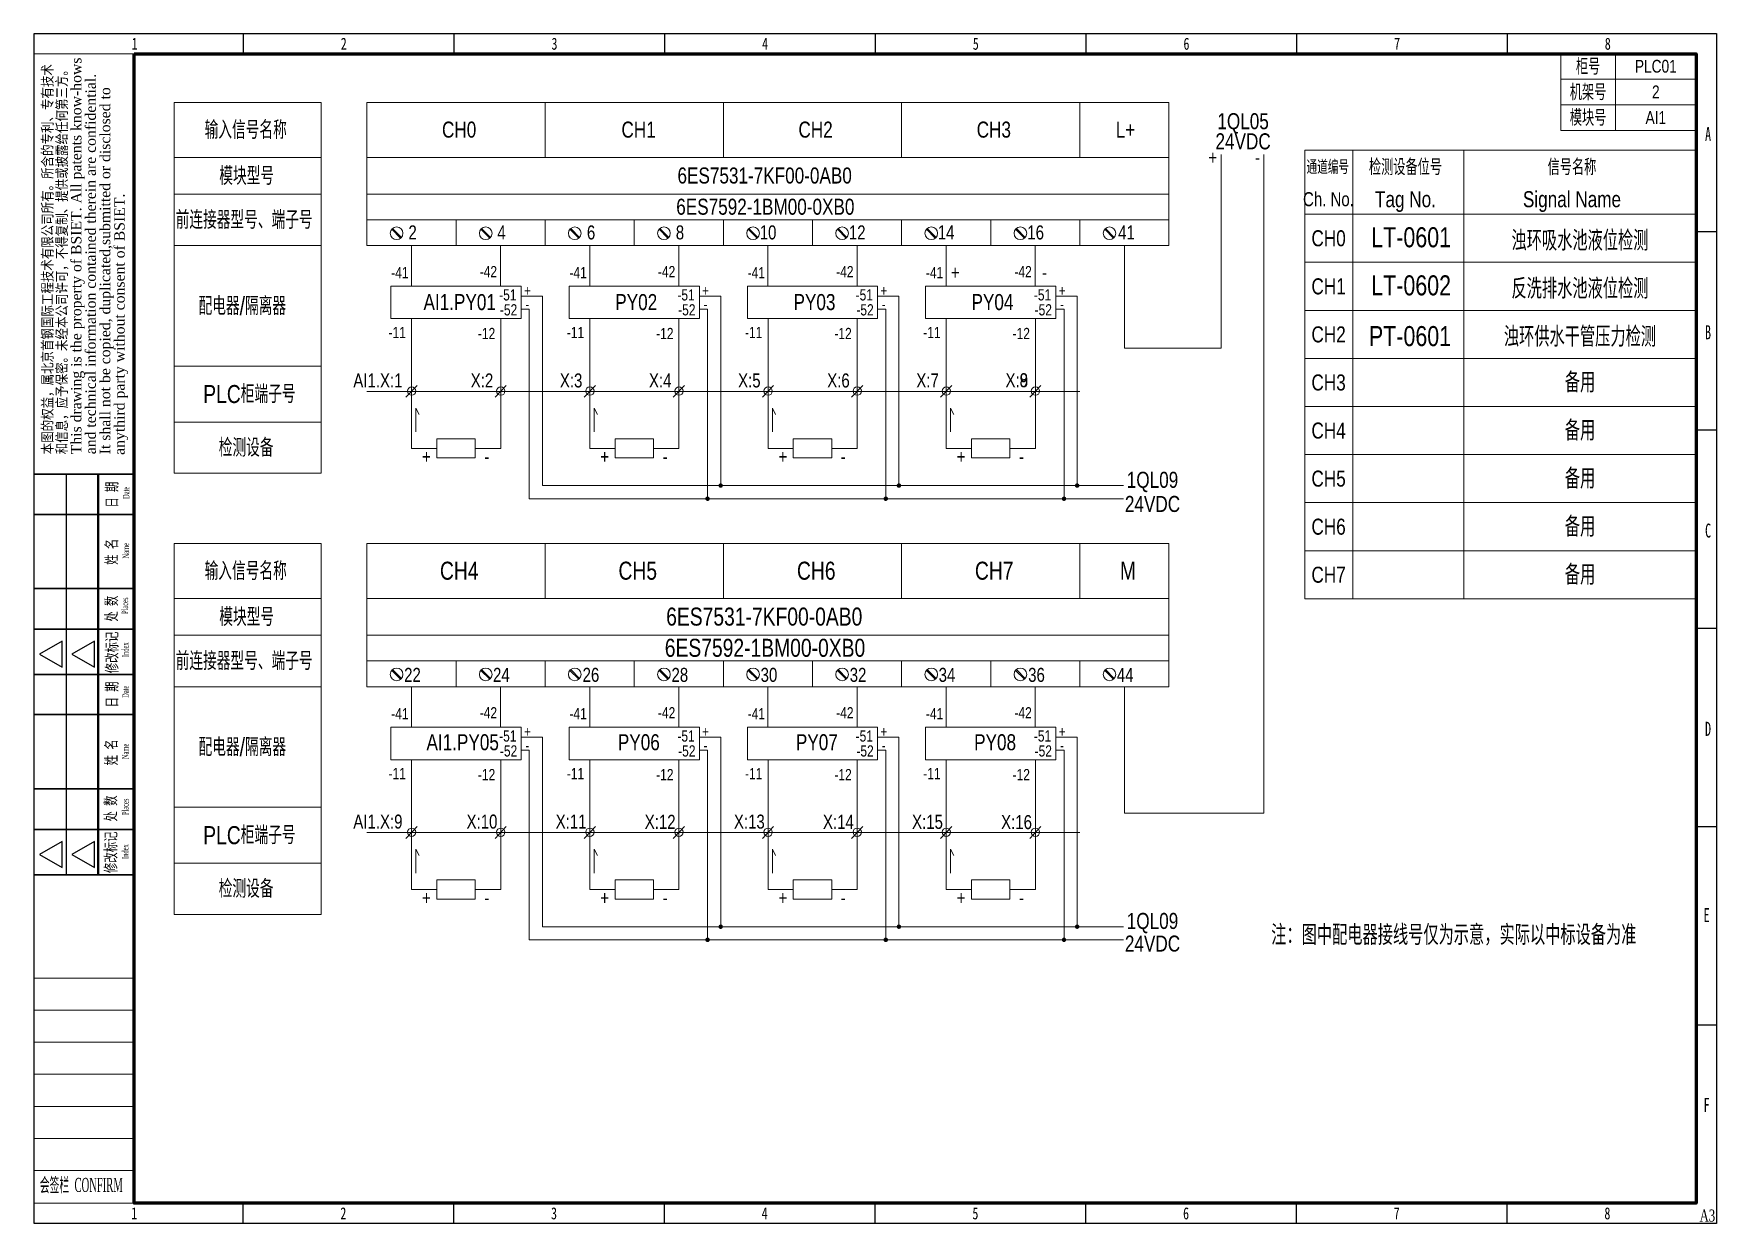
# Model space of a CAD drawing. Header units: millimetres. Extents: x -705761 to 1364679, y -410401 to 446404.
# Drawn here: x 761503 to 803515, y 26700 to 56400 of the extents above; entities that cross this region are included whole.
import ezdxf
from ezdxf.enums import TextEntityAlignment as Align

# ---------------------------------------------------------------- set-up
doc = ezdxf.new("R2010")
doc.units = ezdxf.units.MM
doc.linetypes.add('( Dashed )', pattern=[0.75, 0.5, -0.25])
for name, color, linetype, lineweight in [('000自动化文字', 7, 'Continuous', 35), ('_0', 7, 'Continuous', 0), ('ECS_LEV_SYM_GEO_SCM', 7, 'Continuous', 0), ('图框', 7, 'Continuous', 13), ('层 1', 7, 'Continuous', 13), ('层 63', 7, 'Continuous', 18), ('自动化埋管', 7, '( Dashed )', 40)]:
    doc.layers.add(name, color=color, linetype=linetype, lineweight=lineweight)
for name, color, linetype in [('1', 7, 'Continuous'), ('TK', 7, 'Continuous'), ('模板-签名-公用', 3, 'Continuous')]:
    doc.layers.add(name, color=color, linetype=linetype)
doc.styles.add('bsee', font='BSDI_XW.shx', dxfattribs={"width": 0.8, "bigfont": 'BSDI_HZ.shx'})
doc.styles.add('LZ-Roman', font='times.ttf')
doc.styles.add('Style-Times New Roman', font='times.ttf')
doc.styles.add('Style-仿宋_GB2312', font='')
doc.styles.add('宋体', font='', dxfattribs={"width": 0.7, "height": 2.5})
doc.styles.add('宋体_1', font='', dxfattribs={"width": 0.7, "height": 2.386364})
doc.styles.get('Style-仿宋_GB2312').set_extended_font_data('仿宋_GB2312')
doc.styles.get('宋体').set_extended_font_data('SimSun')
doc.styles.get('宋体_1').set_extended_font_data('SimSun')

msp = doc.modelspace()

# ---------------------------------------------------------------- texts
at = {"color": 7, "linetype": 'Continuous', "lineweight": 13, "style": 'bsee', "width": 0.8}
for s, height, p in [('PLC01', 320, (802004.48, 55586.37, -210.73)), ('2', 320, (802004.48, 54946.37, -210.73)), ('AI1', 320, (802004.48, 54306.37, -210.73)), ('通道编号', 350, (793814.06, 53067.73)), ('检测设备位号', 400, (795753.63, 53067.73)), ('信号名称', 400, (799910.76, 53067.73)), ('Ch. No.', 350, (793830.72, 52267.73)), ('Tag No.', 400, (795753.63, 52267.73)), ('Signal Name', 400, (799910.76, 52267.73)), ('CH0', 400, (793834.15, 51292.22)), ('CH1', 400, (793834.15, 50092.22)), ('CH2', 400, (793834.15, 48892.22)), ('CH3', 400, (793834.15, 47692.22)), ('CH4', 400, (793834.15, 46492.22)), ('CH5', 400, (793834.15, 45292.22)), ('CH6', 400, (793834.15, 44092.22)), ('CH7', 400, (793834.15, 42892.22))]:
    msp.add_text(s, height=height, dxfattribs=at).set_placement(p, align=Align.MIDDLE_CENTER)
at = {"layer": '000自动化文字', "color": 7, "linetype": 'Continuous', "lineweight": 13, "style": 'bsee', "width": 0.8}
for s, p in [('+', (790942.21, 53310.43, 140.49)), ('-', (792061.22, 53310.43, 140.49))]:
    msp.add_text(s, height=350, dxfattribs=at).set_placement(p, align=Align.MIDDLE_CENTER)
at = {"layer": '000自动化文字', "color": 3, "linetype": 'Continuous', "lineweight": 13, "style": 'bsee', "width": 0.8}
for s, p in [('+', (784512.71, 50439.28, 140.49)), ('-', (786742.09, 50439.28, 140.49))]:
    msp.add_text(s, height=350, dxfattribs=at).set_placement(p, align=Align.MIDDLE_CENTER)
at = {"layer": '1', "color": 7, "linetype": 'Continuous', "lineweight": 13, "style": 'bsee', "width": 0.8}
for s, p in [('柜号', (800313.11, 55577.07, -210.73)), ('机架号', (800313.11, 54938.65, -210.73)), ('模块号', (800313.11, 54298.65, -210.73))]:
    msp.add_text(s, height=400, dxfattribs=at).set_placement(p, align=Align.MIDDLE_CENTER)
at = {"layer": '1', "color": 110, "linetype": 'Continuous', "lineweight": 30, "style": 'bsee', "width": 0.8}
for s, p in [('LT-0601', (794899.16, 51066.84)), ('LT-0602', (794899.16, 49866.84))]:
    msp.add_text(s, height=500, dxfattribs=at).set_placement(p)
at = {"layer": '1', "color": 7, "lineweight": 35, "style": 'bsee', "width": 0.8}
for p in [(799732.92, 47442.12, -140.49), (799732.92, 46242.12, -140.49), (799732.92, 45042.12, -140.49), (799732.92, 43842.12, -140.49), (799732.92, 42642.12, -140.49)]:
    msp.add_text('备用', height=500, dxfattribs=at).set_placement(p)
at = {"layer": '1', "color": 110, "linetype": 'Continuous', "lineweight": 30, "char_height": 500, "attachment_point": 5, "line_spacing_factor": 0.6, "style": 'bsee'}
for s, insert in [('浊环吸水池液位检测', (800110, 51233.51)), ('反洗排水池液位检测', (800110, 50033.51))]:
    msp.add_mtext(s, dxfattribs=dict(at, insert=insert))
at = {"layer": '1', "color": 210, "linetype": 'Continuous', "lineweight": 30, "insert": (800110, 48833.51), "char_height": 500, "attachment_point": 5, "line_spacing_factor": 0.6, "style": 'bsee'}
msp.add_mtext('浊环供水干管压力检测', dxfattribs=at)
at = {"layer": '_0', "color": 210, "linetype": 'Continuous', "lineweight": 30, "insert": (795867.33, 48846.77), "char_height": 500, "attachment_point": 5, "line_spacing_factor": 1.2, "style": 'bsee'}
msp.add_mtext('PT-0601', dxfattribs=at)
at = {"layer": '层 63', "color": 3, "lineweight": 35, "style": 'bsee', "width": 0.8}
for s, p in [('输入信号名称', (765771.6, 53772.07, -210.73)), ('模块型号', (766137.27, 52624.46, -210.73)), ('前连接器型号、端子号', (765048.76, 51526.23, -210.73)), ('配电器/隔离器', (765620.38, 49377.18, -210.73)), ('PLC柜端子号', (765737.31, 47178.33, -210.73)), ('检测设备', (766124.51, 45840.51, -210.73)), ('输入信号名称', (765771.6, 42759.77, -210.73)), ('模块型号', (766137.27, 41612.17, -210.73)), ('前连接器型号、端子号', (765048.76, 40513.94, -210.73)), ('配电器/隔离器', (765620.38, 38364.89, -210.73)), ('PLC柜端子号', (765737.31, 36166.04, -210.73)), ('检测设备', (766124.51, 34828.21, -210.73))]:
    msp.add_text(s, height=450, rotation=0.000024, dxfattribs=at).set_placement(p)
at = {"layer": '层 63', "color": 3, "linetype": 'Continuous', "lineweight": 30, "style": 'bsee', "width": 0.8}
for s, height, p in [('CH0', 400, (771698, 53804.76, -210.73)), ('CH1', 400, (776178.76, 53804.76, -210.73)), ('CH2', 400, (780597.99, 53804.76, -210.73)), ('CH3', 400, (785047.99, 53804.76, -210.73)), ('L+', 400, (788520.88, 53804.76, -210.73)), ('6ES7531-7KF00-0AB0', 400, (777577.8, 52658.92, -210.73)), ('2', 350, (770860.88, 51263.23, 140.49)), ('4', 350, (773080.5, 51263.23, 140.49)), ('6', 350, (775316.26, 51263.23, 140.49)), ('8', 350, (777535.88, 51263.23, 140.49)), ('10', 350, (779631.65, 51263.23, 140.49)), ('12', 350, (781856.65, 51263.23, 140.49)), ('14', 350, (784076.26, 51263.23, 140.49)), ('16', 350, (786312.03, 51263.23, 140.49)), ('41', 350, (788580.11, 51263.23, 140.49)), ('AI1.PY01', 400, (771236.46, 49499.14)), ('PY02', 400, (776024.92, 49499.14)), ('PY03', 400, (780474.92, 49499.14)), ('PY04', 400, (784918.76, 49499.14)), ('CH4', 450, (771647.23, 42768.43, -210.73)), ('CH5', 450, (776104.15, 42768.43, -210.73)), ('CH6', 450, (780561.07, 42768.43, -210.73)), ('CH7', 450, (785004.15, 42768.43, -210.73)), ('M', 450, (788625.49, 42768.43, -210.73)), ('6ES7531-7KF00-0AB0', 450, (777295.49, 41622.59, -210.73)), ('22', 350, (770753.19, 40218.11, 140.49)), ('24', 350, (772972.8, 40218.11, 140.49)), ('26', 350, (775208.57, 40218.11, 140.49)), ('28', 350, (777428.19, 40218.11, 140.49)), ('30', 350, (779653.19, 40218.11, 140.49)), ('32', 350, (781878.19, 40218.11, 140.49)), ('34', 350, (784097.8, 40218.11, 140.49)), ('36', 350, (786333.57, 40218.11, 140.49)), ('44', 350, (788547.8, 40218.11, 140.49)), ('AI1.PY05', 400, (771311.07, 38510.89, -210.73)), ('PY06', 400, (776089.53, 38510.89, -210.73)), ('PY07', 400, (780534.15, 38510.89, -210.73)), ('PY08', 400, (784984.15, 38510.89, -210.73))]:
    msp.add_text(s, height=height, rotation=0.000024, dxfattribs=at).set_placement(p)
for s, height, p in [('1QL05', 400, (791699.77, 54214.49, 280.97)), ('24VDC', 400, (791699.77, 53712.65, 280.97)), ('X:2', 350, (772696.85, 47742.26, 140.49)), ('X:3', 350, (774921.85, 47742.26, 140.49)), ('X:4', 350, (777146.85, 47742.26, 140.49)), ('X:5', 350, (779371.85, 47742.26, 140.49)), ('X:6', 350, (781596.85, 47742.26, 140.49)), ('X:7', 350, (783821.85, 47742.26, 140.49)), ('X:8', 350, (786048.73, 47748.61, 140.49)), ('X:9', 350, (786048.73, 47748.61, 140.49)), ('1QL09', 400, (789437.93, 45261.85)), ('24VDC', 400, (789437.93, 44659.77)), ('X:10', 350, (772696.85, 36729.97, 140.49)), ('X:11', 350, (774921.85, 36729.97, 140.49)), ('X:12', 350, (777144.97, 36723.61, 140.49)), ('X:13', 350, (779371.85, 36729.97, 140.49)), ('X:14', 350, (781594.97, 36723.61, 140.49)), ('X:15', 350, (783819.97, 36723.61, 140.49)), ('X:16', 350, (786043.1, 36717.25, 140.49)), ('1QL09', 400, (789437.93, 34249.56)), ('24VDC', 400, (789437.93, 33684.34))]:
    msp.add_text(s, height=height, rotation=0.000024, dxfattribs=at).set_placement(p, align=Align.MIDDLE_CENTER)
at = {"layer": '层 63', "color": 7, "linetype": 'Continuous', "lineweight": 30, "style": 'bsee', "width": 0.8}
for height, p in [(400, (777547.03, 51879.76, -210.73)), (450, (777260.88, 40843.43, -210.73))]:
    msp.add_text('6ES7592-1BM00-0XB0', height=height, rotation=0.000024, dxfattribs=at).set_placement(p)
at = {"layer": '层 63', "color": 3, "linetype": 'Continuous', "lineweight": 13, "ltscale": 10, "style": 'bsee', "width": 0.8}
for s, height, p in [('+', 268.8, (773830.57, 49985.59, 140.49)), ('+', 268.8, (778280.57, 49985.59, 140.49)), ('+', 268.8, (782730.57, 49985.59, 140.49)), ('+', 268.8, (787180.57, 49985.59, 140.49)), ('-', 268.8, (773827.54, 49643.32, 140.49)), ('-', 268.8, (778277.54, 49643.32, 140.49)), ('-', 268.8, (782727.54, 49643.32, 140.49)), ('-', 268.8, (787177.54, 49643.32, 140.49)), ('+', 350, (771309.07, 45841.43, 140.49)), ('-', 350, (772818.46, 45841.43, 140.49)), ('+', 350, (775759.07, 45841.43, 140.49)), ('-', 350, (777268.46, 45841.43, 140.49)), ('+', 350, (780209.07, 45841.43, 140.49)), ('-', 350, (781718.46, 45841.43, 140.49)), ('+', 350, (784659.07, 45841.43, 140.49)), ('-', 350, (786168.46, 45841.43, 140.49)), ('+', 268.8, (773830.57, 38973.3, 140.49)), ('+', 268.8, (778280.57, 38973.3, 140.49)), ('+', 268.8, (782730.57, 38973.3, 140.49)), ('+', 268.8, (787180.57, 38973.3, 140.49)), ('-', 268.8, (773827.54, 38631.03, 140.49)), ('-', 268.8, (778277.54, 38631.03, 140.49)), ('-', 268.8, (782727.54, 38631.03, 140.49)), ('-', 268.8, (787177.54, 38631.03, 140.49)), ('+', 350, (771309.07, 34829.14, 140.49)), ('+', 350, (775759.07, 34829.14, 140.49)), ('+', 350, (780209.07, 34829.14, 140.49)), ('+', 350, (784659.07, 34829.14, 140.49)), ('-', 350, (772818.46, 34829.14, 140.49)), ('-', 350, (777268.46, 34829.14, 140.49)), ('-', 350, (781718.46, 34829.14, 140.49)), ('-', 350, (786168.46, 34829.14, 140.49))]:
    msp.add_text(s, height=height, dxfattribs=at).set_placement(p, align=Align.MIDDLE_CENTER)
at = {"layer": '层 63', "color": 3, "linetype": 'Continuous', "lineweight": 30, "style": 'bsee', "width": 0.8}
for s, p in [('AI1.X:1', (770712.23, 47742.26, 140.49)), ('AI1.X:9', (770712.23, 36729.97, 140.49))]:
    msp.add_text(s, height=350, rotation=0.000024, dxfattribs=at).set_placement(p, align=Align.MIDDLE_RIGHT)
at = {"layer": '层 63', "color": 3, "linetype": 'Continuous', "lineweight": 13, "ltscale": 10, "style": 'bsee', "width": 0.8}
msp.add_text('注：图中配电器接线号仅为示意，实际以中标设备为准', height=500, rotation=0.000024, dxfattribs=at).set_placement((792400.67, 33649.73, 140.49))

# ---------------------------------------------------------------- blocks, each defined once
blk = doc.blocks.new('*U692')
at = {"color": 7, "linetype": 'Continuous', "lineweight": 13, "ltscale": 0.01}
blk.add_line((-0.014, -0.0148), (0.014, 0.0148), dxfattribs=at)
at = {"layer": '层 1', "color": 7, "linetype": 'Continuous', "lineweight": 13, "ltscale": 0.01}
blk.add_circle((0.0002, 0.0006), 0.0104, dxfattribs=at)
blk = doc.blocks.new('*U693')
at = {"layer": 'ECS_LEV_SYM_GEO_SCM', "color": 7, "linetype": 'Continuous', "lineweight": 13, "ltscale": 100}
for p, q in [((0.0101, -0.012), (-0.012, 0.0101)), ((0.012, -0.0101), (-0.0101, 0.012))]:
    blk.add_line(p, q, dxfattribs=at)
blk.add_circle((0, 0), 0.0158, dxfattribs=at)
blk = doc.blocks.new('*U694')
at = {"color": 7, "linetype": 'Continuous', "lineweight": 13, "ltscale": 0.01}
for p, q in [((-0.1084, 0.027), (0.1084, 0.027)), ((-0.1084, -0.027), (-0.1084, 0.027)), ((0.1084, -0.027), (0.1084, 0.027)), ((0.1084, -0.027), (-0.1084, -0.027))]:
    blk.add_line(p, q, dxfattribs=at)
blk = doc.blocks.new('配电器隔离')
at = {"layer": '层 63', "color": 3, "linetype": 'Continuous', "lineweight": 30, "style": 'bsee', "width": 0.8}
for s, p in [('-41', (-73258, 78519)), ('-42', (-71048, 78544)), ('-51', (-70563, 77964)), ('-52', (-70544, 77591)), ('-11', (-73324, 77026)), ('-12', (-71093, 77000))]:
    blk.add_text(s, height=280, rotation=0, dxfattribs=at).set_placement(p, align=Align.MIDDLE_CENTER)
blk = doc.blocks.new('BSIET_通用图框_A3_1')
at = {"layer": '图框', "color": 7, "linetype": 'Continuous', "lineweight": 25}
for p, q in [((-367.8, 297), (-367.8, 292)), ((-315.2, 297), (-315.2, 292)), ((-262.6, 297), (-262.6, 292)), ((-210, 297), (-210, 292)), ((-157.4, 297), (-157.4, 292)), ((-104.8, 297), (-104.8, 292)), ((-52.2, 297), (-52.2, 292)), ((0, 247.5), (-5, 247.5)), ((0, 198), (-5, 198)), ((-420, 187), (-395, 187)), ((-412, 187), (-412, 87)), ((0, 148.5), (-5, 148.5)), ((-413.03, 145.32), (-418.65, 142.07)), ((-413.03, 138.82), (-413.03, 145.32)), ((-404.96, 145.32), (-410.58, 142.07)), ((-404.96, 138.82), (-404.96, 145.32)), ((-418.65, 142.07), (-413.03, 138.82)), ((-410.58, 142.07), (-404.96, 138.82)), ((0, 99), (-5, 99)), ((-413.03, 95.32), (-418.65, 92.07)), ((-413.03, 88.82), (-413.03, 95.32)), ((-404.96, 95.32), (-410.58, 92.07)), ((-404.96, 88.82), (-404.96, 95.32)), ((-418.65, 92.07), (-413.03, 88.82)), ((-410.58, 92.07), (-404.96, 88.82)), ((0, 49.5), (-5, 49.5)), ((-367.8, 0), (-367.8, 5)), ((-315.2, 0), (-315.2, 5)), ((-262.6, 0), (-262.6, 5)), ((-210, 0), (-210, 5)), ((-157.4, 0), (-157.4, 5)), ((-104.8, 0), (-104.8, 5)), ((-52.2, 0), (-52.2, 5))]:
    blk.add_line(p, q, dxfattribs=at)
at = {"layer": '图框', "color": 7, "linetype": 'Continuous', "lineweight": 20}
for p, q in [((-420, 292), (-395, 292)), ((-420, 292), (-395, 292)), ((-420, 292), (-395, 292)), ((-420, 292), (-395, 292)), ((-420, 187), (-395, 187)), ((-420, 187), (-395, 187)), ((-420.12, 61.21), (-395.12, 61.21)), ((-420, 61.21), (-395, 61.21)), ((-420, 61.21), (-395, 61.21)), ((-420, 61.21), (-395, 61.21)), ((-420.02, 53.21), (-395.02, 53.21)), ((-420.02, 53.21), (-395.02, 53.21)), ((-420.02, 53.21), (-395.02, 53.21)), ((-420, 53.21), (-395, 53.21)), ((-420, 45.21), (-395, 45.21)), ((-420, 37.21), (-395, 37.21)), ((-420, 29.21), (-395, 29.21)), ((-420, 21.21), (-395, 21.21)), ((-420, 13.21), (-395, 13.21)), ((-420, 5), (-395, 5))]:
    blk.add_line(p, q, dxfattribs=at)
at = {"layer": '图框', "color": 7, "linetype": 'Continuous', "lineweight": 35}
for p, q in [((-395, 187), (-420, 187)), ((-395, 187), (-420, 187)), ((-394.92, 177), (-420, 177)), ((-394.92, 158.45), (-420, 158.45)), ((-395.06, 148.35), (-420, 148.35)), ((-395, 137), (-420, 137)), ((-395, 137), (-420, 137)), ((-394.92, 127), (-420, 127)), ((-394.92, 108.45), (-420, 108.45)), ((-395.06, 98.35), (-420, 98.35)), ((-395, 87), (-420, 87))]:
    blk.add_line(p, q, dxfattribs=at)
at = {"layer": '图框', "color": 7, "linetype": 'Continuous', "lineweight": 50}
blk.add_line((-404, 187), (-404, 87), dxfattribs=at)
at = {"layer": '图框', "lineweight": 25}
blk.add_lwpolyline([(-420, 297), (0, 297), (0, 0), (-420, 0)], close=True, dxfattribs=at)
at = {"layer": '图框', "lineweight": 100}
blk.add_lwpolyline([(-395, 292), (-5, 292), (-5, 5), (-395, 5)], close=True, dxfattribs=at)
at = {"layer": 'TK', "style": '宋体_1', "width": 0.7, "flags": 3}
for tag, p in [('LZCO_NGZBS-W50-H30-D10_T7', (-43.87, 279.75)), ('LZCO_NJN-W50-H30-D10_T7', (-42.73, 248.65))]:
    blk.add_attdef(tag, text='', height=3, dxfattribs=at).set_placement(p, align=Align.MIDDLE_CENTER)
at = {"layer": 'TK', "style": '宋体', "width": 0.7, "flags": 3}
for tag, p in [('LZHQ_N会签6_T6_H6', (-407.25, 57.08)), ('LZHQ_N会签5_T6_H6', (-407.25, 49.08)), ('LZHQ_N会签4_T6_H6', (-407.25, 41.08)), ('LZHQ_N会签3_T6_H6', (-407.25, 33.08)), ('LZHQ_N会签2_T6_H6', (-407.25, 25.08)), ('LZHQ_N会签1_T6_H6', (-407.25, 17.08))]:
    blk.add_attdef(tag, text='', height=2.5, dxfattribs=at).set_placement(p, align=Align.MIDDLE)
at = {"layer": '图框', "color": 7, "linetype": 'Continuous', "lineweight": 25}
for s, height, style, width, p in [('1', 3, 'Style-仿宋_GB2312', 0.733334, (-394.89, 294.49)), ('2', 3, 'Style-仿宋_GB2312', 0.733334, (-342.7, 294.49)), ('3', 3, 'Style-仿宋_GB2312', 0.733334, (-290.1, 294.49)), ('4', 3, 'Style-仿宋_GB2312', 0.733334, (-237.5, 294.49)), ('5', 3, 'Style-仿宋_GB2312', 0.733334, (-184.9, 294.49)), ('6', 3, 'Style-仿宋_GB2312', 0.733334, (-132.3, 294.49)), ('7', 3, 'Style-仿宋_GB2312', 0.733334, (-79.7, 294.49)), ('8', 3, 'Style-仿宋_GB2312', 0.733334, (-27.1, 294.49)), ('A', 3.5, 'Style-仿宋_GB2312', 0.628572, (-2.07, 271.95)), ('B', 3.5, 'Style-仿宋_GB2312', 0.628572, (-2.07, 222.45)), ('C', 3.5, 'Style-仿宋_GB2312', 0.628572, (-2.07, 172.95)), ('D', 3.5, 'Style-仿宋_GB2312', 0.628572, (-2.07, 123.45)), ('E', 3.5, 'Style-仿宋_GB2312', 0.628572, (-2.43, 76.97)), ('F', 3.5, 'Style-仿宋_GB2312', 0.628572, (-2.43, 29.56)), ('1', 3, 'Style-仿宋_GB2312', 0.733334, (-395, 2.5)), ('2', 3, 'Style-仿宋_GB2312', 0.733334, (-342.8, 2.5)), ('3', 3, 'Style-仿宋_GB2312', 0.733334, (-290.2, 2.5)), ('4', 3, 'Style-仿宋_GB2312', 0.733334, (-237.6, 2.5)), ('5', 3, 'Style-仿宋_GB2312', 0.733334, (-185, 2.5)), ('6', 3, 'Style-仿宋_GB2312', 0.733334, (-132.4, 2.5)), ('7', 3, 'Style-仿宋_GB2312', 0.733334, (-79.8, 2.5)), ('8', 3, 'Style-仿宋_GB2312', 0.733334, (-27.2, 2.5)), ('A3', 3, 'Style-Times New Roman', 0.7, (-2.23, 1.95))]:
    blk.add_text(s, height=height, dxfattribs=dict(at, style=style, width=width)).set_placement(p, align=Align.MIDDLE_CENTER)
at = {"layer": '图框', "color": 7, "linetype": 'Continuous', "lineweight": 20, "style": 'LZ-Roman'}
for s, p in [('This drawing is the property of BSIET. All patents know-hows', (-410.8, 192)), ('and technical information contained therein are confidential.', (-407.2, 192)), ('It shall not be copied, duplicated,submitted or disclosed to ', (-403.6, 192))]:
    blk.add_text(s, height=2.6, rotation=90, dxfattribs=at).set_placement(p, align=Align.TOP_LEFT)
at = {"layer": '图框', "color": 7, "linetype": 'Continuous', "lineweight": 20, "style": 'Style-仿宋_GB2312', "width": 0.807692}
blk.add_text('本图的权益，属北京首钢国际工程技术有限公司所有。所含的专利、专有技术', height=2.6, rotation=90, dxfattribs=at).set_placement((-418, 192), align=Align.TOP_LEFT)
at = {"layer": '图框', "color": 7, "linetype": 'Continuous'}
for s, height, style, width, p in [('和信息，应予保密。未经本公司许可，不得复制、提供或披露给任何第三方。', 2.6, 'Style-仿宋_GB2312', 0.807692, (-411.8, 192)), ('Name', 1.6, 'Style-Times New Roman', 0.55, (-396.29, 165.99)), ('Places', 1.6, 'Style-Times New Roman', 0.55, (-396.54, 152.12)), ('Index', 1.6, 'Style-Times New Roman', 0.55, (-396.43, 141.36)), ('Name', 1.6, 'Style-Times New Roman', 0.55, (-396.44, 115.88)), ('Places', 1.6, 'Style-Times New Roman', 0.55, (-396.43, 101.92)), ('Index', 1.6, 'Style-Times New Roman', 0.55, (-396.46, 90.97))]:
    blk.add_text(s, height=height, rotation=90, dxfattribs=dict(at, style=style, width=width)).set_placement(p)
at = {"layer": '图框', "color": 7, "linetype": 'Continuous', "style": 'LZ-Roman'}
blk.add_text('anythird party without consent of BSIET.', height=2.6, rotation=90, dxfattribs=at).set_placement((-397.4, 191.84))
at = {"layer": '图框', "color": 7, "linetype": 'Continuous', "lineweight": 20, "style": 'Style-仿宋_GB2312', "width": 0.678571}
for s, p in [('日 期', (-399.21, 178.68)), ('姓 名', (-399.32, 164.4)), ('处 数', (-399.32, 150.23)), ('修改标记', (-399.21, 137.34)), ('日 期', (-399.21, 128.79)), ('姓 名', (-399.38, 114.34)), ('处 数', (-399.49, 100.34)), ('修改标记', (-399.49, 87.45))]:
    blk.add_text(s, height=2.8, rotation=90, dxfattribs=at).set_placement(p)
at = {"layer": '图框', "color": 7, "linetype": 'Continuous', "lineweight": 25, "style": 'Style-Times New Roman', "width": 0.55}
for p in [(-396.24, 180.85), (-396.4, 131.18)]:
    blk.add_text('Date', height=1.6, rotation=90, dxfattribs=at).set_placement(p)
at = {"layer": '图框', "color": 7, "linetype": 'Continuous', "style": 'Style-Times New Roman', "width": 0.5}
blk.add_text('会签栏  CONFIRM', height=3.5, dxfattribs=at).set_placement((-418.59, 7.85))
at = {"layer": '模板-签名-公用', "style": '宋体', "width": 0.7, "flags": 3}
blk.add_attdef('LZFRAME', (-40.91, 2.06), '', height=3, dxfattribs=at)
at = {"layer": '模板-签名-公用', "style": '宋体', "width": 0.7}
blk.add_attdef('LZTQINS', text='', height=2, dxfattribs=at).set_placement((-5, 5), align=Align.MIDDLE)

# ---------------------------------------------------------------- hatches: boundary and pattern name
at = {"layer": '000自动化文字', "linetype": 'Continuous', "lineweight": 13, "ltscale": 100}
h = msp.add_hatch(color=6, dxfattribs=at)
edge = h.paths.add_edge_path()
edge.add_arc((778328.4, 44790.16), 55.96, 0, 360)
h = msp.add_hatch(color=6, dxfattribs=at)
edge = h.paths.add_edge_path()
edge.add_arc((782778.4, 44790.16), 55.96, 0, 360)
h = msp.add_hatch(color=6, dxfattribs=at)
edge = h.paths.add_edge_path()
edge.add_arc((787228.4, 44790.16), 55.96, 0, 360)
at = {"layer": '层 63', "linetype": 'Continuous', "lineweight": 13, "ltscale": 10}
h = msp.add_hatch(color=3, dxfattribs=at)
edge = h.paths.add_edge_path()
edge.add_arc((778656.4, 45118.16), 55.96, 0, 360)
h = msp.add_hatch(color=3, dxfattribs=at)
edge = h.paths.add_edge_path()
edge.add_arc((783106.4, 45118.16), 55.96, 0, 360)
h = msp.add_hatch(color=3, dxfattribs=at)
edge = h.paths.add_edge_path()
edge.add_arc((787556.4, 45118.16), 55.96, 0, 360)
h = msp.add_hatch(color=3, dxfattribs=at)
edge = h.paths.add_edge_path()
edge.add_arc((778656.4, 34105.87), 55.96, 0, 360)
h = msp.add_hatch(color=3, dxfattribs=at)
edge = h.paths.add_edge_path()
edge.add_arc((783106.4, 34105.87), 55.96, 0, 360)
h = msp.add_hatch(color=3, dxfattribs=at)
edge = h.paths.add_edge_path()
edge.add_arc((787556.4, 34105.87), 55.96, 0, 360)
h = msp.add_hatch(color=3, dxfattribs=at)
edge = h.paths.add_edge_path()
edge.add_arc((778328.4, 33777.87), 55.96, 0, 360)
h = msp.add_hatch(color=3, dxfattribs=at)
edge = h.paths.add_edge_path()
edge.add_arc((782778.4, 33777.87), 55.96, 0, 360)
h = msp.add_hatch(color=3, dxfattribs=at)
edge = h.paths.add_edge_path()
edge.add_arc((787228.4, 33777.87), 55.96, 0, 360)

# ---------------------------------------------------------------- linework, layer by layer
at = {"color": 7, "linetype": 'Continuous', "lineweight": 13, "ltscale": 0.03937}
for p, q in [((802997.83, 53492.22), (793238.96, 53492.22)), ((793238.96, 53492.22), (793238.96, 42292.22)), ((794438.96, 53492.22), (794438.96, 42292.22)), ((797208.16, 53492.22), (797208.16, 42292.22)), ((802997.83, 51892.22), (793238.96, 51892.22)), ((802997.83, 50692.22), (793238.96, 50692.22)), ((802997.83, 49492.22), (793238.96, 49492.22)), ((802997.83, 48292.22), (793238.96, 48292.22)), ((802997.83, 47092.22), (793238.96, 47092.22)), ((802997.83, 45892.22), (793238.96, 45892.22)), ((802997.83, 44692.22), (793238.96, 44692.22)), ((802997.83, 43492.22), (793238.96, 43492.22)), ((802997.83, 42292.22), (793238.96, 42292.22))]:
    msp.add_line(p, q, dxfattribs=at)
at = {"layer": '000自动化文字', "color": 7, "linetype": 'Continuous', "lineweight": 13, "ltscale": 100}
for p, q in [((770936.26, 40097.28, 140.49), (770936.26, 39083.52, 140.49)), ((773161.26, 40097.28, 140.49), (773161.26, 39083.52, 140.49)), ((775386.26, 40097.28, 140.49), (775386.26, 39083.52, 140.49)), ((777611.26, 40097.28, 140.49), (777611.26, 39083.52, 140.49)), ((779836.26, 40097.28, 140.49), (779836.26, 39083.52, 140.49)), ((782061.26, 40097.28, 140.49), (782061.26, 39083.52, 140.49)), ((784286.26, 40097.28, 140.49), (784286.26, 39083.52, 140.49)), ((786511.26, 40097.28, 140.49), (786511.26, 39083.52, 140.49))]:
    msp.add_line(p, q, dxfattribs=at)
at = {"layer": '1', "color": 7, "linetype": 'Continuous', "lineweight": 13, "ltscale": 0.03937}
for p, q in [((799632.59, 55900.22), (799632.59, 53980.22)), ((800993.62, 55900.22), (800993.62, 53980.22)), ((803015.33, 55260.22), (799632.59, 55260.22)), ((803015.33, 54620.22), (799632.59, 54620.22)), ((803015.33, 53980.22), (799632.59, 53980.22))]:
    msp.add_line(p, q, dxfattribs=at)
at = {"layer": '层 63', "color": 3, "linetype": 'Continuous', "lineweight": 13, "ltscale": 10}
for p, q in [((765015.43, 54684.57, 140.49), (768682.1, 54684.57, 140.49)), ((765015.43, 45426.23, 140.49), (765015.43, 54684.57, 140.49)), ((768682.1, 54684.57, 140.49), (768682.1, 45426.23, 140.49)), ((769823.76, 54684.57, 140.49), (789848.76, 54684.57, 140.49)), ((769823.76, 54684.57, 140.49), (769823.76, 51109.57, 140.49)), ((774273.76, 54684.57, 140.49), (774273.76, 53309.57, 140.49)), ((778723.76, 54684.57, 140.49), (778723.76, 53309.57, 140.49)), ((783173.76, 54684.57, 140.49), (783173.76, 53309.57, 140.49)), ((787623.76, 54684.57, 140.49), (787623.76, 53309.57, 140.49)), ((789848.76, 54684.57, 140.49), (789848.76, 51109.57, 140.49)), ((791150.69, 53387.11, 140.49), (791150.69, 48551.06, 140.49)), ((792213.93, 53387.11, 140.49), (792213.93, 36937.57, 140.49)), ((765015.43, 53309.57, 140.49), (768682.1, 53309.57, 140.49)), ((769823.76, 53309.57, 140.49), (789848.76, 53309.57, 140.49)), ((765015.43, 52392.9, 140.49), (768682.1, 52392.9, 140.49)), ((769823.76, 52392.9, 140.49), (789848.76, 52392.9, 140.49)), ((769823.76, 51751.23, 140.49), (789848.76, 51751.23, 140.49)), ((772048.76, 51751.23, 140.49), (772048.76, 51109.57, 140.49)), ((774273.76, 51751.23, 140.49), (774273.76, 51109.57, 140.49)), ((776498.76, 51751.23, 140.49), (776498.76, 51109.57, 140.49)), ((778723.76, 51751.23, 140.49), (778723.76, 51109.57, 140.49)), ((780948.76, 51751.23, 140.49), (780948.76, 51109.57, 140.49)), ((783173.76, 51751.23, 140.49), (783173.76, 51109.57, 140.49)), ((785398.76, 51751.23, 140.49), (785398.76, 51109.57, 140.49)), ((787623.76, 51751.23, 140.49), (787623.76, 51109.57, 140.49)), ((765015.43, 51109.57, 140.49), (768682.1, 51109.57, 140.49)), ((789848.76, 51109.57, 140.49), (769823.76, 51109.57, 140.49)), ((770936.26, 51109.57, 140.49), (770936.26, 50095.81, 140.49)), ((773161.26, 51109.57, 140.49), (773161.26, 50095.81, 140.49)), ((775386.26, 51109.57, 140.49), (775386.26, 50095.81, 140.49)), ((777611.26, 51109.57, 140.49), (777611.26, 50095.81, 140.49)), ((779836.26, 51109.57, 140.49), (779836.26, 50095.81, 140.49)), ((782061.26, 51109.57, 140.49), (782061.26, 50095.81, 140.49)), ((784286.26, 51109.57, 140.49), (784286.26, 50095.81, 140.49)), ((786511.26, 51109.57, 140.49), (786511.26, 50095.81, 140.49)), ((788736.26, 51109.57, 140.49), (788736.26, 48551.06, 140.49)), ((773674.66, 49850.38, 140.49), (774206.4, 49850.38, 140.49)), ((774206.4, 49850.38, 140.49), (774206.4, 45118.16, 140.49)), ((778124.66, 49850.38, 140.49), (778656.4, 49850.38, 140.49)), ((778656.4, 49850.38, 140.49), (778656.4, 45118.16, 140.49)), ((782574.66, 49850.38, 140.49), (783106.4, 49850.38, 140.49)), ((783106.4, 49850.38, 140.49), (783106.4, 45118.16, 140.49)), ((787024.66, 49850.38, 140.49), (787556.4, 49850.38, 140.49)), ((787556.4, 49850.38, 140.49), (787556.4, 45118.16, 140.49)), ((770938.28, 49287.08, 140.49), (770938.28, 46046.72, 140.49)), ((773163.28, 49287.08, 140.49), (773163.28, 46046.72, 140.49)), ((773674.66, 49522.38, 140.49), (773878.4, 49522.38, 140.49)), ((773878.4, 49522.38, 140.49), (773878.4, 44790.16, 140.49)), ((775388.28, 49287.08, 140.49), (775388.28, 46046.72, 140.49)), ((777613.28, 49287.08, 140.49), (777613.28, 46046.72, 140.49)), ((778124.66, 49522.38, 140.49), (778328.4, 49522.38, 140.49)), ((778328.4, 49522.38, 140.49), (778328.4, 44790.16, 140.49)), ((779838.28, 49287.08, 140.49), (779838.28, 46046.72, 140.49)), ((782063.28, 49287.08, 140.49), (782063.28, 46046.72, 140.49)), ((782574.66, 49522.38, 140.49), (782778.4, 49522.38, 140.49)), ((782778.4, 49522.38, 140.49), (782778.4, 44790.16, 140.49)), ((784288.28, 49287.08, 140.49), (784288.28, 46046.72, 140.49)), ((786513.28, 49287.08, 140.49), (786513.28, 46046.72, 140.49)), ((787024.66, 49522.38, 140.49), (787228.4, 49522.38, 140.49)), ((787228.4, 49522.38, 140.49), (787228.4, 44790.16, 140.49)), ((788736.26, 48551.06, 140.49), (791150.69, 48551.06, 140.49)), ((765015.43, 48101.88, 140.49), (768682.1, 48101.88, 140.49)), ((769823.76, 47469.44, 140.49), (787623.76, 47469.44, 140.49)), ((771047.67, 46455.86, 140.49), (771047.67, 47053.67, 140.49)), ((771047.67, 47053.67, 140.49), (771127.67, 46893.67, 140.49)), ((775497.67, 46455.86, 140.49), (775497.67, 47053.67, 140.49)), ((775497.67, 47053.67, 140.49), (775577.67, 46893.67, 140.49)), ((779947.67, 46455.86, 140.49), (779947.67, 47053.67, 140.49)), ((779947.67, 47053.67, 140.49), (780027.67, 46893.67, 140.49)), ((784397.67, 46455.86, 140.49), (784397.67, 47053.67, 140.49)), ((784397.67, 47053.67, 140.49), (784477.67, 46893.67, 140.49)), ((765015.43, 46704.78, 140.49), (768682.1, 46704.78, 140.49)), ((770938.28, 46046.72, 140.49), (771568.76, 46046.72, 140.49)), ((773163.28, 46046.72, 140.49), (772528.76, 46046.72, 140.49)), ((775388.28, 46046.72, 140.49), (776018.76, 46046.72, 140.49)), ((777613.28, 46046.72, 140.49), (776978.76, 46046.72, 140.49)), ((779838.28, 46046.72, 140.49), (780468.76, 46046.72, 140.49)), ((782063.28, 46046.72, 140.49), (781428.76, 46046.72, 140.49)), ((784288.28, 46046.72, 140.49), (784918.76, 46046.72, 140.49)), ((786513.28, 46046.72, 140.49), (785878.76, 46046.72, 140.49)), ((765015.43, 45426.23, 140.49), (768682.1, 45426.23, 140.49)), ((774206.4, 45118.16, 140.49), (788717.22, 45118.16, 140.49)), ((773878.4, 44790.16, 140.49), (788717.22, 44790.16, 140.49)), ((765015.43, 43672.28, 140.49), (768682.1, 43672.28, 140.49)), ((765015.43, 34413.94, 140.49), (765015.43, 43672.28, 140.49)), ((768682.1, 43672.28, 140.49), (768682.1, 34413.94, 140.49)), ((769823.76, 43672.28, 140.49), (789848.76, 43672.28, 140.49)), ((769823.76, 43672.28, 140.49), (769823.76, 40097.28, 140.49)), ((774273.76, 43672.28, 140.49), (774273.76, 42297.28, 140.49)), ((778723.76, 43672.28, 140.49), (778723.76, 42297.28, 140.49)), ((783173.76, 43672.28, 140.49), (783173.76, 42297.28, 140.49)), ((787623.76, 43672.28, 140.49), (787623.76, 42297.28, 140.49)), ((789848.76, 43672.28, 140.49), (789848.76, 40097.28, 140.49)), ((765015.43, 42297.28, 140.49), (768682.1, 42297.28, 140.49)), ((769823.76, 42297.28, 140.49), (789848.76, 42297.28, 140.49)), ((765015.43, 41380.61, 140.49), (768682.1, 41380.61, 140.49)), ((769823.76, 41380.61, 140.49), (789848.76, 41380.61, 140.49)), ((769823.76, 40738.94, 140.49), (789848.76, 40738.94, 140.49)), ((772048.76, 40738.94, 140.49), (772048.76, 40097.28, 140.49)), ((774273.76, 40738.94, 140.49), (774273.76, 40097.28, 140.49)), ((776498.76, 40738.94, 140.49), (776498.76, 40097.28, 140.49)), ((778723.76, 40738.94, 140.49), (778723.76, 40097.28, 140.49)), ((780948.76, 40738.94, 140.49), (780948.76, 40097.28, 140.49)), ((783173.76, 40738.94, 140.49), (783173.76, 40097.28, 140.49)), ((785398.76, 40738.94, 140.49), (785398.76, 40097.28, 140.49)), ((787623.76, 40738.94, 140.49), (787623.76, 40097.28, 140.49)), ((765015.43, 40097.28, 140.49), (768682.1, 40097.28, 140.49)), ((789848.76, 40097.28, 140.49), (769823.76, 40097.28, 140.49)), ((788736.26, 40097.28, 140.49), (788736.26, 36937.57, 140.49)), ((773674.66, 38838.09, 140.49), (774206.4, 38838.09, 140.49)), ((774206.4, 38838.09, 140.49), (774206.4, 34105.87, 140.49)), ((778124.66, 38838.09, 140.49), (778656.4, 38838.09, 140.49)), ((778656.4, 38838.09, 140.49), (778656.4, 34105.87, 140.49)), ((782574.66, 38838.09, 140.49), (783106.4, 38838.09, 140.49)), ((783106.4, 38838.09, 140.49), (783106.4, 34105.87, 140.49)), ((787024.66, 38838.09, 140.49), (787556.4, 38838.09, 140.49)), ((787556.4, 38838.09, 140.49), (787556.4, 34105.87, 140.49)), ((770938.28, 38274.79, 140.49), (770938.28, 35034.43, 140.49)), ((773163.28, 38274.79, 140.49), (773163.28, 35034.43, 140.49)), ((773674.66, 38510.09, 140.49), (773878.4, 38510.09, 140.49)), ((773878.4, 38510.09, 140.49), (773878.4, 33777.87, 140.49)), ((775388.28, 38274.79, 140.49), (775388.28, 35034.43, 140.49)), ((777613.28, 38274.79, 140.49), (777613.28, 35034.43, 140.49)), ((778124.66, 38510.09, 140.49), (778328.4, 38510.09, 140.49)), ((778328.4, 38510.09, 140.49), (778328.4, 33777.87, 140.49)), ((779838.28, 38274.79, 140.49), (779838.28, 35034.43, 140.49)), ((782063.28, 38274.79, 140.49), (782063.28, 35034.43, 140.49)), ((782574.66, 38510.09, 140.49), (782778.4, 38510.09, 140.49)), ((782778.4, 38510.09, 140.49), (782778.4, 33777.87, 140.49)), ((784288.28, 38274.79, 140.49), (784288.28, 35034.43, 140.49)), ((786513.28, 38274.79, 140.49), (786513.28, 35034.43, 140.49)), ((787024.66, 38510.09, 140.49), (787228.4, 38510.09, 140.49)), ((787228.4, 38510.09, 140.49), (787228.4, 33777.87, 140.49)), ((765015.43, 37089.59, 140.49), (768682.1, 37089.59, 140.49)), ((788736.26, 36937.57, 140.49), (792213.93, 36937.57, 140.49)), ((769823.76, 36457.14, 140.49), (787623.76, 36457.14, 140.49)), ((771047.67, 35443.57, 140.49), (771047.67, 36041.38, 140.49)), ((771047.67, 36041.38, 140.49), (771127.67, 35881.38, 140.49)), ((775497.67, 35443.57, 140.49), (775497.67, 36041.38, 140.49)), ((775497.67, 36041.38, 140.49), (775577.67, 35881.38, 140.49)), ((779947.67, 35443.57, 140.49), (779947.67, 36041.38, 140.49)), ((779947.67, 36041.38, 140.49), (780027.67, 35881.38, 140.49)), ((784397.67, 35443.57, 140.49), (784397.67, 36041.38, 140.49)), ((784397.67, 36041.38, 140.49), (784477.67, 35881.38, 140.49)), ((765015.43, 35692.49, 140.49), (768682.1, 35692.49, 140.49)), ((770938.28, 35034.43, 140.49), (771568.76, 35034.43, 140.49)), ((773163.28, 35034.43, 140.49), (772528.76, 35034.43, 140.49)), ((775388.28, 35034.43, 140.49), (776018.76, 35034.43, 140.49)), ((777613.28, 35034.43, 140.49), (776978.76, 35034.43, 140.49)), ((779838.28, 35034.43, 140.49), (780468.76, 35034.43, 140.49)), ((782063.28, 35034.43, 140.49), (781428.76, 35034.43, 140.49)), ((784288.28, 35034.43, 140.49), (784918.76, 35034.43, 140.49)), ((786513.28, 35034.43, 140.49), (785878.76, 35034.43, 140.49)), ((765015.43, 34413.94, 140.49), (768682.1, 34413.94, 140.49)), ((774206.4, 34105.87, 140.49), (788717.22, 34105.87, 140.49)), ((773878.4, 33777.87, 140.49), (788717.22, 33777.87, 140.49))]:
    msp.add_line(p, q, dxfattribs=at)
for points in [[(771568.76, 45806.72, 140.49), (772528.76, 45806.72, 140.49), (772528.76, 46286.72, 140.49), (771568.76, 46286.72, 140.49)], [(776018.76, 45806.72, 140.49), (776978.76, 45806.72, 140.49), (776978.76, 46286.72, 140.49), (776018.76, 46286.72, 140.49)], [(780468.76, 45806.72, 140.49), (781428.76, 45806.72, 140.49), (781428.76, 46286.72, 140.49), (780468.76, 46286.72, 140.49)], [(784918.76, 45806.72, 140.49), (785878.76, 45806.72, 140.49), (785878.76, 46286.72, 140.49), (784918.76, 46286.72, 140.49)], [(771568.76, 34794.43, 140.49), (772528.76, 34794.43, 140.49), (772528.76, 35274.43, 140.49), (771568.76, 35274.43, 140.49)], [(776018.76, 34794.43, 140.49), (776978.76, 34794.43, 140.49), (776978.76, 35274.43, 140.49), (776018.76, 35274.43, 140.49)], [(780468.76, 34794.43, 140.49), (781428.76, 34794.43, 140.49), (781428.76, 35274.43, 140.49), (780468.76, 35274.43, 140.49)], [(784918.76, 34794.43, 140.49), (785878.76, 34794.43, 140.49), (785878.76, 35274.43, 140.49), (784918.76, 35274.43, 140.49)]]:
    msp.add_3dface(points, dxfattribs=at)

# ---------------------------------------------------------------- block references
at = {"layer": '000自动化文字', "color": 7, "linetype": 'Continuous', "lineweight": 13, "ltscale": 1000000.0, "xscale": 10000, "yscale": 10000, "zscale": 10000}
for p in [(772789.04, 51416.19, 140.49), (775014.04, 51416.19, 140.49), (779464.04, 51416.19, 140.49), (781689.04, 51416.19, 140.49), (783914.04, 51416.19, 140.49), (786139.04, 51416.19, 140.49), (788364.04, 51416.19, 140.49), (772789.04, 40403.9, 140.49), (775014.04, 40403.9, 140.49), (777239.04, 40403.9, 140.49), (779464.04, 40403.9, 140.49), (781689.04, 40403.9, 140.49), (783914.04, 40403.9, 140.49), (786139.04, 40403.9, 140.49), (788364.04, 40403.9, 140.49)]:
    msp.add_blockref('*U693', p, dxfattribs=at)
at = {"layer": '000自动化文字', "color": 6, "linetype": 'Continuous', "lineweight": 13, "ltscale": 100}
for name, p, xscale, yscale, zscale in [('*U694', (772048.74, 49691.47, 140.49), 15000, 15000, 15000), ('*U694', (776498.74, 49691.47, 140.49), 15000, 15000, 15000), ('*U694', (780948.74, 49691.47, 140.49), 15000, 15000, 15000), ('*U694', (785398.74, 49691.47, 140.49), 15000, 15000, 15000), ('*U692', (770938.5, 47469.65, 140.49), 10000, 10000, 10000), ('*U692', (773163.5, 47469.65, 140.49), 10000, 10000, 10000), ('*U692', (775388.5, 47469.65, 140.49), 10000, 10000, 10000), ('*U692', (777613.5, 47469.65, 140.49), 10000, 10000, 10000), ('*U692', (779838.5, 47469.65, 140.49), 10000, 10000, 10000), ('*U692', (782063.5, 47469.65, 140.49), 10000, 10000, 10000), ('*U692', (784288.5, 47469.65, 140.49), 10000, 10000, 10000), ('*U692', (786513.5, 47469.65, 140.49), 10000, 10000, 10000)]:
    msp.add_blockref(name, p, dxfattribs=dict(at, xscale=xscale, yscale=yscale, zscale=zscale))
at = {"layer": '000自动化文字', "color": 7, "linetype": 'Continuous', "lineweight": 13, "ltscale": 100}
for name, p, xscale, yscale, zscale in [('*U694', (776498.74, 38679.17, 140.49), 15000, 15000, 15000), ('*U694', (780948.74, 38679.17, 140.49), 15000, 15000, 15000), ('*U694', (785398.74, 38679.17, 140.49), 15000, 15000, 15000), ('*U692', (773163.5, 36457.36, 140.49), 10000, 10000, 10000), ('*U692', (775388.5, 36457.36, 140.49), 10000, 10000, 10000), ('*U692', (777613.5, 36457.36, 140.49), 10000, 10000, 10000), ('*U692', (779838.5, 36457.36, 140.49), 10000, 10000, 10000), ('*U692', (782063.5, 36457.36, 140.49), 10000, 10000, 10000), ('*U692', (784288.5, 36457.36, 140.49), 10000, 10000, 10000), ('*U692', (786513.5, 36457.36, 140.49), 10000, 10000, 10000)]:
    msp.add_blockref(name, p, dxfattribs=dict(at, xscale=xscale, yscale=yscale, zscale=zscale))
at = {"layer": '图框', "color": 1, "lineweight": 15, "xscale": 100, "yscale": 100, "zscale": 100}
msp.add_blockref('BSIET_通用图框_A3_1', (803515.33, 26700.22), dxfattribs=at)
at = {"layer": '层 63', "color": 3, "linetype": 'Continuous', "lineweight": 30, "xscale": 10000, "yscale": 10000, "zscale": 10000}
for p in [(770564.04, 51416.19, 140.49), (777239.04, 51416.19, 140.49), (770564.04, 40403.9, 140.49)]:
    msp.add_blockref('*U693', p, dxfattribs=at)
at = {"layer": '层 63', "color": 3, "linetype": 'Continuous', "lineweight": 13, "ltscale": 10}
for name, p, xscale, yscale, zscale in [('*U694', (772048.74, 38679.17, 140.49), 15000, 15000, 15000), ('*U692', (770938.5, 36457.36, 140.49), 10000, 10000, 10000)]:
    msp.add_blockref(name, p, dxfattribs=dict(at, xscale=xscale, yscale=yscale, zscale=zscale))
at = {"layer": '自动化埋管', "color": 1, "lineweight": 40}
for p in [(843904.6, -28085.07, 140.49), (848354.6, -28085.07, 140.49), (852804.6, -28085.07, 140.49), (857254.6, -28085.07, 140.49), (843904.6, -39097.36, 140.49), (848354.6, -39097.36, 140.49), (852804.6, -39097.36, 140.49), (857254.6, -39097.36, 140.49)]:
    msp.add_blockref('配电器隔离', p, dxfattribs=at)

msp.set_redraw_order([(e.dxf.handle, doc.entitydb.next_handle()) for e in msp.query("TEXT MTEXT ATTDEF DIMENSION ARC_DIMENSION")])  # texts and dimensions are drawn at this point

doc.saveas('drawing.dxf')
